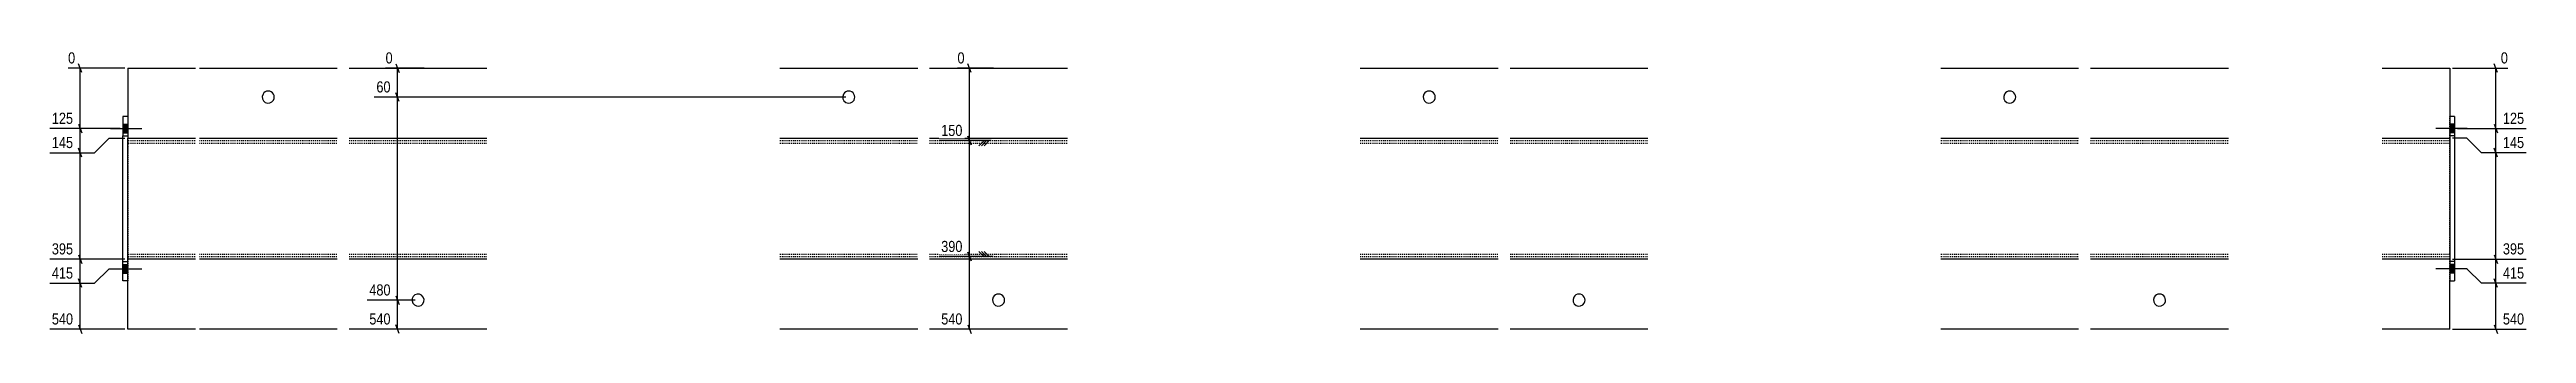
# Model space of a CAD drawing. Header units: millimetres. Extents: x 9 to 44154, y 10 to 1769.
# Drawn here: x 25781 to 30901, y 14 to 602 of the extents above; entities that cross this region are included whole.
import ezdxf

# ---------------------------------------------------------------- set-up
doc = ezdxf.new("R2010")
doc.units = ezdxf.units.MM
doc.linetypes.add('DXK_LINE_DOT2', pattern=[3.9198, 1.9599, -1.9599])
doc.layers.add('MÅLSÆTNING', color=7, linetype='Continuous')
doc.layers.add('STÅL', color=7, linetype='Continuous')
doc.styles.add('Arial Narrow', font='ARIALN.TTF', dxfattribs={"height": 0.2})

msp = doc.modelspace()

# ---------------------------------------------------------------- hatches: boundary and pattern name
at = {"layer": 'STÅL', "linetype": 'Continuous'}
for points in [[(25932.5, 447.4), (25932.5, 429.4), (25942.5, 429.4), (25942.5, 447.4)], [(25932.5, 447.4), (25932.5, 429.4), (25942.5, 429.4), (25942.5, 447.4)], [(25932.5, 447.4), (25932.5, 429.4), (25942.5, 429.4), (25942.5, 447.4)], [(30752.5, 429.4), (30752.5, 447.4), (30742.5, 447.4), (30742.5, 429.4)], [(30752.5, 429.4), (30752.5, 447.4), (30742.5, 447.4), (30742.5, 429.4)], [(30752.5, 429.4), (30752.5, 447.4), (30742.5, 447.4), (30742.5, 429.4)], [(25932.5, 157.4), (25932.5, 139.4), (25942.5, 139.4), (25942.5, 157.4)], [(25932.5, 157.4), (25932.5, 139.4), (25942.5, 139.4), (25942.5, 157.4)], [(25932.5, 157.4), (25932.5, 139.4), (25942.5, 139.4), (25942.5, 157.4)], [(30752.5, 139.4), (30752.5, 157.4), (30742.5, 157.4), (30742.5, 139.4)], [(30752.5, 139.4), (30752.5, 157.4), (30742.5, 157.4), (30742.5, 139.4)], [(30752.5, 139.4), (30752.5, 157.4), (30742.5, 157.4), (30742.5, 139.4)]]:
    msp.add_hatch(color=96, dxfattribs=at).paths.add_polyline_path(points)

# ---------------------------------------------------------------- linework, layer by layer
at = {"layer": 'MÅLSÆTNING', "color": 7, "linetype": 'Continuous'}
for p, q in [((25936.5, 563.4), (25819.1, 563.4)), ((25847.6, 554.4), (25840.4, 572.4)), ((26555.5, 563.4), (26475.4, 563.4)), ((26496.6, 572.4), (26503.8, 554.4)), ((26500.2, 503.4), (26500.2, 563.4)), ((27732, 563.4), (27657.6, 563.4)), ((27686.1, 554.4), (27678.9, 572.4)), ((30748.5, 563.4), (30862.7, 563.4)), ((30841.5, 554.4), (30834.3, 572.4)), ((26503.8, 494.4), (26496.6, 512.4)), ((26503.8, 494.4), (26496.6, 512.4)), ((27426.9, 503.4), (26452, 503.4)), ((27426.9, 503.4), (26452, 503.4)), ((26500.2, 83.4), (26500.2, 503.4)), ((25874, 388.4), (25904, 418.4)), ((25874, 388.4), (25904, 418.4)), ((25904, 418.4), (25936.5, 418.4)), ((25904, 418.4), (25936.5, 418.4)), ((27727.5, 413.4), (27619.6, 413.4)), ((27686.1, 404.4), (27678.9, 422.4)), ((27682.5, 173.4), (27682.5, 413.4)), ((27712.5, 413.4), (27702, 402.9)), ((27723, 413.4), (27702, 413.4)), ((27712.5, 413.4), (27702, 402.9)), ((27723, 413.4), (27702, 413.4)), ((27717.7, 413.4), (27707.2, 402.9)), ((27717.7, 413.4), (27707.2, 402.9)), ((27723, 413.4), (27712.5, 402.9)), ((27723, 413.4), (27712.5, 402.9)), ((30777.9, 418.4), (30748.5, 418.4)), ((30777.9, 418.4), (30748.5, 418.4)), ((30758.5, 438.4), (30900.7, 438.4)), ((30807.9, 388.4), (30777.9, 418.4)), ((30807.9, 388.4), (30777.9, 418.4)), ((30834.3, 447.4), (30841.5, 429.4)), ((30837.9, 388.4), (30837.9, 438.4)), ((25781.1, 388.4), (25874, 388.4)), ((25847.6, 379.4), (25840.4, 397.4)), ((25844, 168.4), (25844, 388.4)), ((30900.7, 388.4), (30807.9, 388.4)), ((30900.7, 388.4), (30807.9, 388.4)), ((30841.5, 379.4), (30834.3, 397.4)), ((30841.5, 379.4), (30834.3, 397.4)), ((30837.9, 168.4), (30837.9, 388.4)), ((25936.5, 168.4), (25781.1, 168.4)), ((25936.5, 168.4), (25781.1, 168.4)), ((25840.4, 177.4), (25847.6, 159.4)), ((25840.4, 177.4), (25847.6, 159.4)), ((25844, 118.4), (25844, 168.4)), ((27731.2, 173.4), (27619.6, 173.4)), ((27731.2, 173.4), (27619.6, 173.4)), ((27678.9, 182.4), (27686.1, 164.4)), ((27686.1, 164.4), (27678.9, 182.4)), ((27682.5, 23.4), (27682.5, 173.4)), ((27712.5, 173.4), (27702, 183.9)), ((27712.5, 173.4), (27702, 183.9)), ((27723, 173.4), (27702, 173.4)), ((27723, 173.4), (27702, 173.4)), ((27717.7, 173.4), (27707.2, 183.9)), ((27717.7, 173.4), (27707.2, 183.9)), ((27723, 173.4), (27712.5, 183.9)), ((27723, 173.4), (27712.5, 183.9)), ((30748.5, 168.4), (30900.7, 168.4)), ((30834.3, 177.4), (30841.5, 159.4)), ((25781.1, 118.4), (25874, 118.4)), ((25781.1, 118.4), (25874, 118.4)), ((25847.6, 109.4), (25840.4, 127.4)), ((25847.6, 109.4), (25840.4, 127.4)), ((25844, 23.4), (25844, 118.4)), ((25874, 118.4), (25904, 148.4)), ((25874, 118.4), (25904, 148.4)), ((25904, 148.4), (25926.5, 148.4)), ((25904, 148.4), (25926.5, 148.4)), ((30777.9, 148.4), (30758.5, 148.4)), ((30777.9, 148.4), (30758.5, 148.4)), ((30807.9, 118.4), (30777.9, 148.4)), ((30807.9, 118.4), (30777.9, 148.4)), ((30900.7, 118.4), (30807.9, 118.4)), ((30841.5, 109.4), (30834.3, 127.4)), ((30837.9, 23.4), (30837.9, 118.4)), ((26536.5, 83.4), (26437.4, 83.4)), ((26536.5, 83.4), (26437.4, 83.4)), ((26496.6, 92.4), (26503.8, 74.4)), ((26496.6, 92.4), (26503.8, 74.4)), ((26500.2, 23.4), (26500.2, 83.4)), ((25936.5, 23.4), (25781.1, 23.4)), ((25840.4, 32.4), (25847.6, 14.4)), ((26555.5, 23.4), (26437.4, 23.4)), ((26503.8, 14.4), (26496.6, 32.4)), ((27736.5, 23.4), (27619.6, 23.4)), ((27678.9, 32.4), (27686.1, 14.4)), ((30748.5, 23.4), (30900.7, 23.4)), ((30834.3, 32.4), (30841.5, 14.4))]:
    msp.add_line(p, q, dxfattribs=at)
at = {"layer": 'STÅL', "color": 2, "linetype": 'Continuous'}
for p, q in [((25942.5, 563.4), (26082.5, 563.4)), ((25942.5, 563.4), (25942.5, 463.4)), ((26090.4, 563.4), (26375.4, 563.4)), ((26400, 563.4), (26685, 563.4)), ((27290.4, 563.4), (27575.4, 563.4)), ((27600, 563.4), (27885, 563.4)), ((28490.4, 563.4), (28775.4, 563.4)), ((28800, 563.4), (29085, 563.4)), ((29690.4, 563.4), (29975.4, 563.4)), ((30000, 563.4), (30285, 563.4)), ((30602.5, 563.4), (30742.5, 563.4)), ((30742.5, 563.4), (30742.5, 463.4)), ((25942.5, 463.4), (25932.5, 463.4)), ((25932.5, 463.4), (25932.5, 423.4)), ((25942.5, 463.4), (25942.5, 423.4)), ((30752.5, 463.4), (30742.5, 463.4)), ((30742.5, 463.4), (30742.5, 423.4)), ((30752.5, 463.4), (30752.5, 423.4)), ((25932.5, 123.4), (25932.5, 423.4)), ((25932.5, 423.4), (25942.5, 423.4)), ((25942.5, 423.4), (25942.5, 418.4)), ((25942.5, 168.4), (25942.5, 418.4)), ((25942.5, 418.4), (26082.5, 418.4)), ((26090.4, 418.4), (26375.4, 418.4)), ((26400, 418.4), (26685, 418.4)), ((27290.4, 418.4), (27575.4, 418.4)), ((27600, 418.4), (27885, 418.4)), ((28490.4, 418.4), (28775.4, 418.4)), ((28800, 418.4), (29085, 418.4)), ((29690.4, 418.4), (29975.4, 418.4)), ((30000, 418.4), (30285, 418.4)), ((30602.5, 418.4), (30742.5, 418.4)), ((30742.5, 423.4), (30742.5, 418.4)), ((30752.5, 423.4), (30742.5, 423.4)), ((30742.5, 418.4), (30742.5, 168.4)), ((30752.5, 423.4), (30752.5, 123.4)), ((25932.5, 163.4), (25942.5, 163.4)), ((26082.5, 168.4), (25942.5, 168.4)), ((25942.5, 123.4), (25942.5, 168.4)), ((26375.4, 168.4), (26090.4, 168.4)), ((26685, 168.4), (26400, 168.4)), ((27575.4, 168.4), (27290.4, 168.4)), ((27885, 168.4), (27600, 168.4)), ((28775.4, 168.4), (28490.4, 168.4)), ((29085, 168.4), (28800, 168.4)), ((29975.4, 168.4), (29690.4, 168.4)), ((30285, 168.4), (30000, 168.4)), ((30742.5, 168.4), (30602.5, 168.4)), ((30742.5, 168.4), (30742.5, 123.4)), ((30752.5, 163.4), (30742.5, 163.4)), ((25942.5, 123.4), (25932.5, 123.4)), ((25942.5, 23.4), (25942.5, 123.4)), ((30742.5, 123.4), (30752.5, 123.4)), ((30742.5, 23.4), (30742.5, 123.4)), ((26082.5, 23.4), (25942.5, 23.4)), ((26375.4, 23.4), (26090.4, 23.4)), ((26685, 23.4), (26400, 23.4)), ((27575.4, 23.4), (27290.4, 23.4)), ((27885, 23.4), (27600, 23.4)), ((28775.4, 23.4), (28490.4, 23.4)), ((29085, 23.4), (28800, 23.4)), ((29975.4, 23.4), (29690.4, 23.4)), ((30285, 23.4), (30000, 23.4)), ((30742.5, 23.4), (30602.5, 23.4))]:
    msp.add_line(p, q, dxfattribs=at)
at = {"layer": 'STÅL', "color": 7, "linetype": 'DXK_LINE_DOT2'}
for p, q in [((25942.5, 463.4), (25942.5, 418.4)), ((30742.5, 418.4), (30742.5, 463.4)), ((25942.5, 418.4), (25942.5, 168.4)), ((25942.5, 413.4), (26082.5, 413.4)), ((26090.4, 413.4), (26375.4, 413.4)), ((26400, 413.4), (26685, 413.4)), ((27290.4, 413.4), (27575.4, 413.4)), ((27600, 413.4), (27885, 413.4)), ((28490.4, 413.4), (28775.4, 413.4)), ((28800, 413.4), (29085, 413.4)), ((29690.4, 413.4), (29975.4, 413.4)), ((30000, 413.4), (30285, 413.4)), ((30602.5, 413.4), (30742.5, 413.4)), ((30742.5, 168.4), (30742.5, 418.4)), ((25942.5, 408.4), (26082.5, 408.4)), ((26090.4, 408.4), (26375.4, 408.4)), ((26400, 408.4), (26685, 408.4)), ((27290.4, 408.4), (27575.4, 408.4)), ((27600, 408.4), (27885, 408.4)), ((28490.4, 408.4), (28775.4, 408.4)), ((28800, 408.4), (29085, 408.4)), ((29690.4, 408.4), (29975.4, 408.4)), ((30000, 408.4), (30285, 408.4)), ((30602.5, 408.4), (30742.5, 408.4)), ((25942.5, 178.4), (26082.5, 178.4)), ((25942.5, 173.4), (26082.5, 173.4)), ((25942.5, 168.4), (25942.5, 123.4)), ((26090.4, 178.4), (26375.4, 178.4)), ((26090.4, 173.4), (26375.4, 173.4)), ((26400, 178.4), (26685, 178.4)), ((26400, 173.4), (26685, 173.4)), ((27290.4, 178.4), (27575.4, 178.4)), ((27290.4, 173.4), (27575.4, 173.4)), ((27600, 178.4), (27885, 178.4)), ((27600, 173.4), (27885, 173.4)), ((28490.4, 178.4), (28775.4, 178.4)), ((28490.4, 173.4), (28775.4, 173.4)), ((28800, 178.4), (29085, 178.4)), ((28800, 173.4), (29085, 173.4)), ((29690.4, 178.4), (29975.4, 178.4)), ((29690.4, 173.4), (29975.4, 173.4)), ((30000, 178.4), (30285, 178.4)), ((30000, 173.4), (30285, 173.4)), ((30602.5, 178.4), (30742.5, 178.4)), ((30602.5, 173.4), (30742.5, 173.4)), ((30742.5, 123.4), (30742.5, 168.4))]:
    msp.add_line(p, q, dxfattribs=at)
at = {"layer": 'STÅL', "color": 96, "linetype": 'Continuous'}
for p, q in [((25906.5, 438.4), (25971.5, 438.4)), ((25906.5, 438.4), (25971.5, 438.4)), ((25906.5, 438.4), (25971.5, 438.4)), ((25932.5, 447.4), (25942.5, 447.4)), ((25932.5, 447.4), (25942.5, 447.4)), ((25932.5, 447.4), (25942.5, 447.4)), ((25932.5, 429.4), (25942.5, 429.4)), ((25932.5, 429.4), (25942.5, 429.4)), ((25932.5, 429.4), (25942.5, 429.4)), ((30778.5, 438.4), (30713.5, 438.4)), ((30778.5, 438.4), (30713.5, 438.4)), ((30778.5, 438.4), (30713.5, 438.4)), ((30752.5, 447.4), (30742.5, 447.4)), ((30752.5, 447.4), (30742.5, 447.4)), ((30752.5, 447.4), (30742.5, 447.4)), ((30752.5, 429.4), (30742.5, 429.4)), ((30752.5, 429.4), (30742.5, 429.4)), ((30752.5, 429.4), (30742.5, 429.4)), ((25932.5, 157.4), (25942.5, 157.4)), ((25932.5, 157.4), (25942.5, 157.4)), ((25932.5, 157.4), (25942.5, 157.4)), ((30752.5, 157.4), (30742.5, 157.4)), ((30752.5, 157.4), (30742.5, 157.4)), ((30752.5, 157.4), (30742.5, 157.4)), ((25906.5, 148.4), (25971.5, 148.4)), ((25906.5, 148.4), (25971.5, 148.4)), ((25906.5, 148.4), (25971.5, 148.4)), ((25932.5, 139.4), (25942.5, 139.4)), ((25932.5, 139.4), (25942.5, 139.4)), ((25932.5, 139.4), (25942.5, 139.4)), ((30778.5, 148.4), (30713.5, 148.4)), ((30778.5, 148.4), (30713.5, 148.4)), ((30778.5, 148.4), (30713.5, 148.4)), ((30752.5, 139.4), (30742.5, 139.4)), ((30752.5, 139.4), (30742.5, 139.4)), ((30752.5, 139.4), (30742.5, 139.4))]:
    msp.add_line(p, q, dxfattribs=at)
at = {"layer": 'STÅL', "color": 2, "linetype": 'Continuous'}
for centre, start, end in [((26232.9, 503.4), 330.3737, 150.3737), ((27432.9, 503.4), 330.3737, 150.3737), ((28632.9, 503.4), 330.3737, 150.3737), ((29832.9, 503.4), 330.3737, 150.3737), ((26232.9, 503.4), 150.3737, 330.3737), ((27432.9, 503.4), 150.3737, 330.3737), ((28632.9, 503.4), 150.3737, 330.3737), ((29832.9, 503.4), 150.3737, 330.3737), ((26542.5, 83.4), 120.3737, 300.3737), ((26542.5, 83.4), 300.3737, 120.3737), ((27742.5, 83.4), 150.3737, 330.3737), ((27742.5, 83.4), 330.3737, 150.3737), ((28942.5, 83.4), 150.3737, 330.3737), ((28942.5, 83.4), 330.3737, 150.3737), ((30142.5, 83.4), 150.3737, 330.3737), ((30142.5, 83.4), 330.3737, 150.3737)]:
    msp.add_arc(centre, 12.5, start, end, dxfattribs=at)

# ---------------------------------------------------------------- next in the draw order: wipeouts: each hides what was drawn before it
at = {"color": 0, "linetype": 'Continuous'}
for points in [[(26494.8, 568.2), (26494.8, 601.8), (26470.6, 601.8), (26470.6, 568.2)], [(26490.4, 508.2), (26490.4, 541.8), (26451.6, 541.8), (26451.6, 508.2)], [(30901.1, 443.2), (30901.1, 476.8), (30847.6, 476.8), (30847.6, 443.2)], [(25834.2, 393.2), (25834.2, 426.8), (25780.7, 426.8), (25780.7, 393.2)], [(27672.7, 418.2), (27672.7, 451.8), (27619.2, 451.8), (27619.2, 418.2)], [(25834.2, 173.2), (25834.2, 206.8), (25780.7, 206.8), (25780.7, 173.2)], [(27672.7, 178.2), (27672.7, 211.8), (27619.2, 211.8), (27619.2, 178.2)], [(30901.1, 123.2), (30901.1, 156.8), (30847.6, 156.8), (30847.6, 123.2)], [(26490.4, 88.2), (26490.4, 121.8), (26437, 121.8), (26437, 88.2)], [(25834.2, 28.2), (25834.2, 61.8), (25780.7, 61.8), (25780.7, 28.2)], [(26490.4, 28.2), (26490.4, 61.8), (26437, 61.8), (26437, 28.2)], [(27672.7, 28.2), (27672.7, 61.8), (27619.2, 61.8), (27619.2, 28.2)], [(30901.1, 28.2), (30901.1, 61.8), (30847.6, 61.8), (30847.6, 28.2)]]:
    msp.add_wipeout(points, dxfattribs=at).dxf.layer = 'MÅLSÆTNING'

# ---------------------------------------------------------------- next in the draw order: linework, layer by layer
at = {"layer": 'MÅLSÆTNING', "color": 7, "linetype": 'Continuous'}
for p, q in [((25844, 438.4), (25844, 563.4)), ((27682.5, 413.4), (27682.5, 563.4)), ((30837.9, 438.4), (30837.9, 563.4)), ((25926.5, 438.4), (25781.1, 438.4)), ((25926.5, 438.4), (25781.1, 438.4)), ((25840.4, 447.4), (25847.6, 429.4)), ((25840.4, 447.4), (25847.6, 429.4)), ((25844, 388.4), (25844, 438.4)), ((27727.5, 413.4), (27619.6, 413.4)), ((27678.9, 422.4), (27686.1, 404.4)), ((30758.5, 438.4), (30900.7, 438.4)), ((30834.3, 447.4), (30841.5, 429.4)), ((25781.1, 388.4), (25874, 388.4)), ((25847.6, 379.4), (25840.4, 397.4)), ((30748.5, 168.4), (30900.7, 168.4)), ((30834.3, 177.4), (30841.5, 159.4)), ((30837.9, 118.4), (30837.9, 168.4)), ((30900.7, 118.4), (30807.9, 118.4)), ((30841.5, 109.4), (30834.3, 127.4))]:
    msp.add_line(p, q, dxfattribs=at)

# ---------------------------------------------------------------- next in the draw order: texts
at = {"layer": 'MÅLSÆTNING', "color": 3, "linetype": 'Continuous', "style": 'Arial Narrow'}
for s, height, p in [('0', 22.9, (26475.4, 573)), ('60', 22.91, (26456.4, 513)), ('125', 22.91, (30852.4, 448)), ('145', 22.91, (25785.5, 398)), ('150', 22.91, (27624, 423)), ('390', 22.91, (27624, 183)), ('395', 22.91, (25785.5, 178)), ('480', 22.91, (26441.8, 93)), ('415', 22.91, (30852.4, 128)), ('540', 22.91, (25785.5, 33)), ('540', 22.91, (26441.8, 33)), ('540', 22.91, (27624, 33)), ('540', 22.91, (30852.4, 33))]:
    msp.add_text(s, height=height, dxfattribs=at).set_placement(p)

# ---------------------------------------------------------------- next in the draw order: wipeouts: each hides what was drawn before it
at = {"color": 0, "linetype": 'Continuous'}
for points in [[(25838.6, 568.2), (25838.6, 601.8), (25814.3, 601.8), (25814.3, 568.2)], [(27677.1, 568.2), (27677.1, 601.8), (27652.8, 601.8), (27652.8, 568.2)], [(30867.5, 568.2), (30867.5, 601.8), (30843.3, 601.8), (30843.3, 568.2)], [(25834.2, 443.2), (25834.2, 476.8), (25780.7, 476.8), (25780.7, 443.2)], [(30901.1, 393.2), (30901.1, 426.8), (30847.6, 426.8), (30847.6, 393.2)], [(30901.1, 173.2), (30901.1, 206.8), (30847.6, 206.8), (30847.6, 173.2)], [(25834.2, 123.2), (25834.2, 156.8), (25780.7, 156.8), (25780.7, 123.2)]]:
    msp.add_wipeout(points, dxfattribs=at).dxf.layer = 'MÅLSÆTNING'

# ---------------------------------------------------------------- next in the draw order: texts
at = {"layer": 'MÅLSÆTNING', "color": 3, "linetype": 'Continuous', "style": 'Arial Narrow'}
for s, height, p in [('0', 22.9, (25819.1, 573)), ('0', 22.9, (27657.6, 573)), ('0', 22.9, (30848.1, 573)), ('125', 22.91, (25785.5, 448)), ('145', 22.91, (30852.4, 398)), ('395', 22.91, (30852.4, 178)), ('415', 22.91, (25785.5, 128))]:
    msp.add_text(s, height=height, dxfattribs=at).set_placement(p)

doc.saveas('drawing.dxf')
